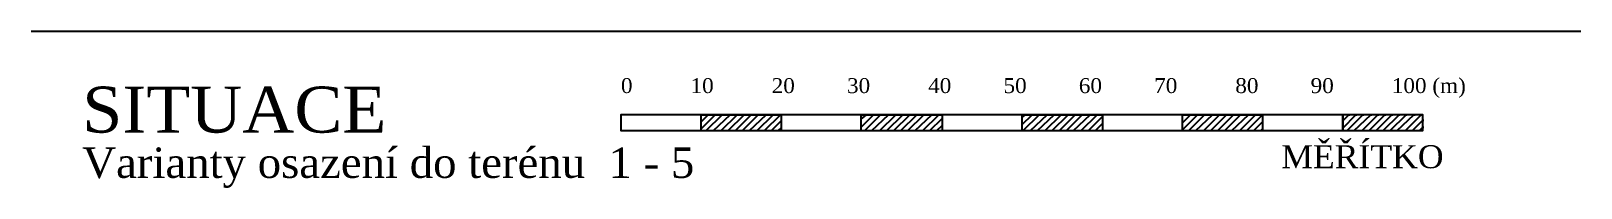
# Model space of a CAD drawing. Header units: millimetres. Extents: x -3518363 to 3223740, y -1530229 to 774657.
# Drawn here: x 950969 to 1144554, y -80576 to -61030 of the extents above; entities that cross this region are included whole.
import ezdxf

# ---------------------------------------------------------------- set-up
doc = ezdxf.new("R2010")
doc.units = ezdxf.units.MM
doc.header["$LTSCALE"] = 15
doc.header["$MEASUREMENT"] = 0
doc.layers.get('0').update_dxf_attribs({"linetype": 'CONTINUOUS'})
doc.styles.add('TIMESNEWROMAN', font='times.ttf')

msp = doc.modelspace()

# ---------------------------------------------------------------- texts
at = {"attachment_point": 7, "style": 'TIMESNEWROMAN'}
for s, insert, char_height, width in [('\\W1.03;0\\~\\~\\~\\~\\~\\~\\~\\~\\~\\~10\\~\\~\\~\\~\\~\\~\\~\\~\\~\\~20\\~\\~\\~\\~\\~\\~\\~\\~\\~30\\~\\~\\~\\~\\~\\~\\~\\~\\~\\~40\\~\\~\\~\\~\\~\\~\\~\\~\\~50\\~\\~\\~\\~\\~\\~\\~\\~\\~60\\~\\~\\~\\~\\~\\~\\~\\~\\~70\\~\\~\\~\\~\\~\\~\\~\\~\\~\\~80\\~\\~\\~\\~\\~\\~\\~\\~\\~90\\~\\~\\~\\~\\~\\~\\~\\~\\~\\~100\\~(m)', (1024653.229, -69362.587), 1861.033775, 104185.90222), ('\\W1.04;SITUACE', (957372.797, -73760.51), 5726.35125, 39233.21061), ('\\W1.02;Varianty\\~osazení\\~do\\~terénu\\~\\~1\\~-\\~5', (957372.797, -80576.008), 3793.6648, 76615.21395), ('\\W1.03;MĚŘÍTKO', (1107107.77, -78158.432), 2863.1607, 21087.58593)]:
    msp.add_mtext(s, dxfattribs=dict(at, insert=insert, char_height=char_height, width=width))

# ---------------------------------------------------------------- linework, layer by layer
msp.add_line((950968.81, -61029.825), (1144554.373, -61029.825))
at = {"elevation": 0}
for points in [[(1024653.229, -73426.283), (1034657.856, -73426.283), (1034657.856, -71471.654), (1044662.476, -71471.654), (1044662.476, -73426.283), (1054667.095, -73426.283), (1054667.095, -71471.654), (1064774.586, -71471.654), (1064774.586, -73426.283), (1074779.219, -73426.283), (1074779.219, -71471.654), (1084783.826, -71471.654), (1084783.826, -73426.283), (1094788.459, -73426.283), (1094788.459, -71471.654), (1104793.079, -71471.654), (1104793.079, -73426.283), (1114797.698, -73426.283), (1114797.698, -71471.654), (1024653.229, -71471.654), (1024653.229, -73426.283), (1114900.569, -73426.283)], [(1034657.856, -72346.111), (1035532.299, -71471.654), (1035635.17, -71471.654)], [(1034657.856, -73220.541), (1036406.73, -71471.654), (1036509.601, -71471.654)], [(1035300.826, -73426.283), (1037281.173, -71471.654), (1037409.775, -71471.654)], [(1036200.988, -73426.283), (1038284.206, -71471.654), (1038387.077, -71471.654)], [(1037178.289, -73426.283), (1039158.649, -71471.654), (1039261.52, -71471.654)], [(1038052.746, -73426.283), (1040033.093, -71471.654), (1040161.682, -71471.654)], [(1038952.894, -73426.283), (1040907.523, -71471.654), (1041036.112, -71471.654)], [(1039827.338, -73426.283), (1041807.685, -71471.654), (1041910.569, -71471.654)], [(1040701.781, -73426.283), (1042784.999, -71471.654), (1042887.871, -71471.654)], [(1041679.083, -73426.283), (1043659.443, -71471.654), (1043788.032, -71471.654)], [(1042579.257, -73426.283), (1044559.604, -71471.654), (1044662.476, -71471.654)], [(1054667.095, -72011.753), (1055310.066, -71471.654), (1055438.668, -71471.654)], [(1054667.095, -72989.081), (1056210.227, -71471.654), (1056313.098, -71471.654)], [(1055104.311, -73426.283), (1057084.658, -71471.654), (1057187.542, -71471.654)], [(1055978.754, -73426.283), (1058061.985, -71471.654), (1058190.574, -71471.654)], [(1056981.787, -73426.283), (1058962.134, -71471.654), (1059065.005, -71471.654)], [(1057856.23, -73426.283), (1059836.577, -71471.654), (1059939.461, -71471.654)], [(1058730.674, -73426.283), (1060711.021, -71471.654), (1060813.892, -71471.654)], [(1059605.104, -73426.283), (1061585.451, -71471.654), (1061688.336, -71471.654)], [(1060479.548, -73426.283), (1062459.908, -71471.654), (1062588.497, -71471.654)], [(1061379.709, -73426.283), (1063462.927, -71471.654), (1063565.798, -71471.654)], [(1062357.024, -73426.283), (1064337.371, -71471.654), (1064440.255, -71471.654)], [(1074779.219, -71780.293), (1075113.55, -71471.654), (1075216.434, -71471.654)], [(1074779.219, -72680.442), (1075988.007, -71471.654), (1076090.878, -71471.654)], [(1074882.09, -73426.283), (1076862.437, -71471.654), (1076991.026, -71471.654)], [(1075782.238, -73426.283), (1077865.47, -71471.654), (1077968.354, -71471.654)], [(1076656.695, -73426.283), (1078739.913, -71471.654), (1078842.784, -71471.654)], [(1077633.997, -73426.283), (1079614.344, -71471.654), (1079717.228, -71471.654)], [(1078508.44, -73426.283), (1080488.801, -71471.654), (1080617.389, -71471.654)], [(1079408.602, -73426.283), (1081388.949, -71471.654), (1081491.82, -71471.654)], [(1080283.032, -73426.283), (1082263.392, -71471.654), (1082366.263, -71471.654)], [(1081157.489, -73426.283), (1083240.707, -71471.654), (1083369.296, -71471.654)], [(1082134.79, -73426.283), (1084115.138, -71471.654), (1084243.739, -71471.654)], [(1094788.459, -71574.525), (1094891.33, -71471.654), (1095019.919, -71471.654)], [(1094788.459, -72448.982), (1095791.491, -71471.654), (1095894.375, -71471.654)], [(1094788.459, -73323.412), (1096665.935, -71471.654), (1096768.806, -71471.654)], [(1095560.018, -73426.283), (1097540.365, -71471.654), (1097643.236, -71471.654)], [(1096434.462, -73426.283), (1098517.693, -71471.654), (1098646.282, -71471.654)], [(1097437.494, -73426.283), (1099417.841, -71471.654), (1099520.712, -71471.654)], [(1098311.938, -73426.283), (1100292.285, -71471.654), (1100395.169, -71471.654)], [(1099186.381, -73426.283), (1101166.728, -71471.654), (1101269.6, -71471.654)], [(1100060.812, -73426.283), (1102041.159, -71471.654), (1102144.03, -71471.654)], [(1100935.255, -73426.283), (1103044.204, -71471.654), (1103147.076, -71471.654)], [(1101938.288, -73426.283), (1103918.635, -71471.654), (1104021.506, -71471.654)], [(1102812.731, -73426.283), (1104793.079, -71471.654), (1104895.963, -71471.654)], [(1114797.698, -73426.283), (1124802.318, -73426.283), (1124802.318, -71471.654), (1114797.698, -71471.654), (1114797.698, -73426.283), (1114900.569, -73426.283)], [(1114797.698, -72217.496), (1115569.258, -71471.654), (1115672.142, -71471.654)], [(1114797.698, -73117.67), (1116443.701, -71471.654), (1116546.586, -71471.654)], [(1115337.798, -73426.283), (1117318.145, -71471.654), (1117446.734, -71471.654)], [(1116237.946, -73426.283), (1118321.177, -71471.654), (1118424.062, -71471.654)], [(1117215.274, -73426.283), (1119195.621, -71471.654), (1119298.492, -71471.654)], [(1118089.704, -73426.283), (1120070.051, -71471.654), (1120198.653, -71471.654)], [(1118989.866, -73426.283), (1120944.495, -71471.654), (1121073.097, -71471.654)], [(1119864.309, -73426.283), (1121844.656, -71471.654), (1121947.527, -71471.654)], [(1120738.74, -73426.283), (1122719.087, -71471.654), (1122821.971, -71471.654)], [(1121613.196, -73426.283), (1123696.415, -71471.654), (1123825.003, -71471.654)], [(1122616.216, -73426.283), (1124596.563, -71471.654), (1124699.447, -71471.654)], [(1043453.688, -73426.283), (1044662.476, -72217.496), (1044765.347, -72217.496)], [(1044328.131, -73426.283), (1044662.476, -73117.67), (1044765.347, -73117.67)], [(1063231.467, -73426.283), (1064774.586, -71908.882), (1064877.47, -71908.882)], [(1064105.898, -73426.283), (1064774.586, -72783.313), (1064877.47, -72783.313)], [(1083034.965, -73426.283), (1084783.826, -71677.396), (1084886.71, -71677.396)], [(1083909.395, -73426.283), (1084783.826, -72551.853), (1084886.71, -72551.853)], [(1103687.175, -73426.283), (1104793.079, -72346.111), (1104895.963, -72346.111)], [(1104587.323, -73426.283), (1104793.079, -73220.541), (1104895.963, -73220.541)], [(1123490.659, -73426.283), (1124802.318, -72114.625), (1124905.202, -72114.625)], [(1124365.103, -73426.283), (1124802.318, -72989.081), (1124905.202, -72989.081)]]:
    msp.add_lwpolyline(points, dxfattribs=at)

msp.set_redraw_order([(e.dxf.handle, doc.entitydb.next_handle()) for e in msp.query("TEXT MTEXT ATTDEF DIMENSION ARC_DIMENSION")])  # texts and dimensions are drawn at this point

doc.saveas('drawing.dxf')
